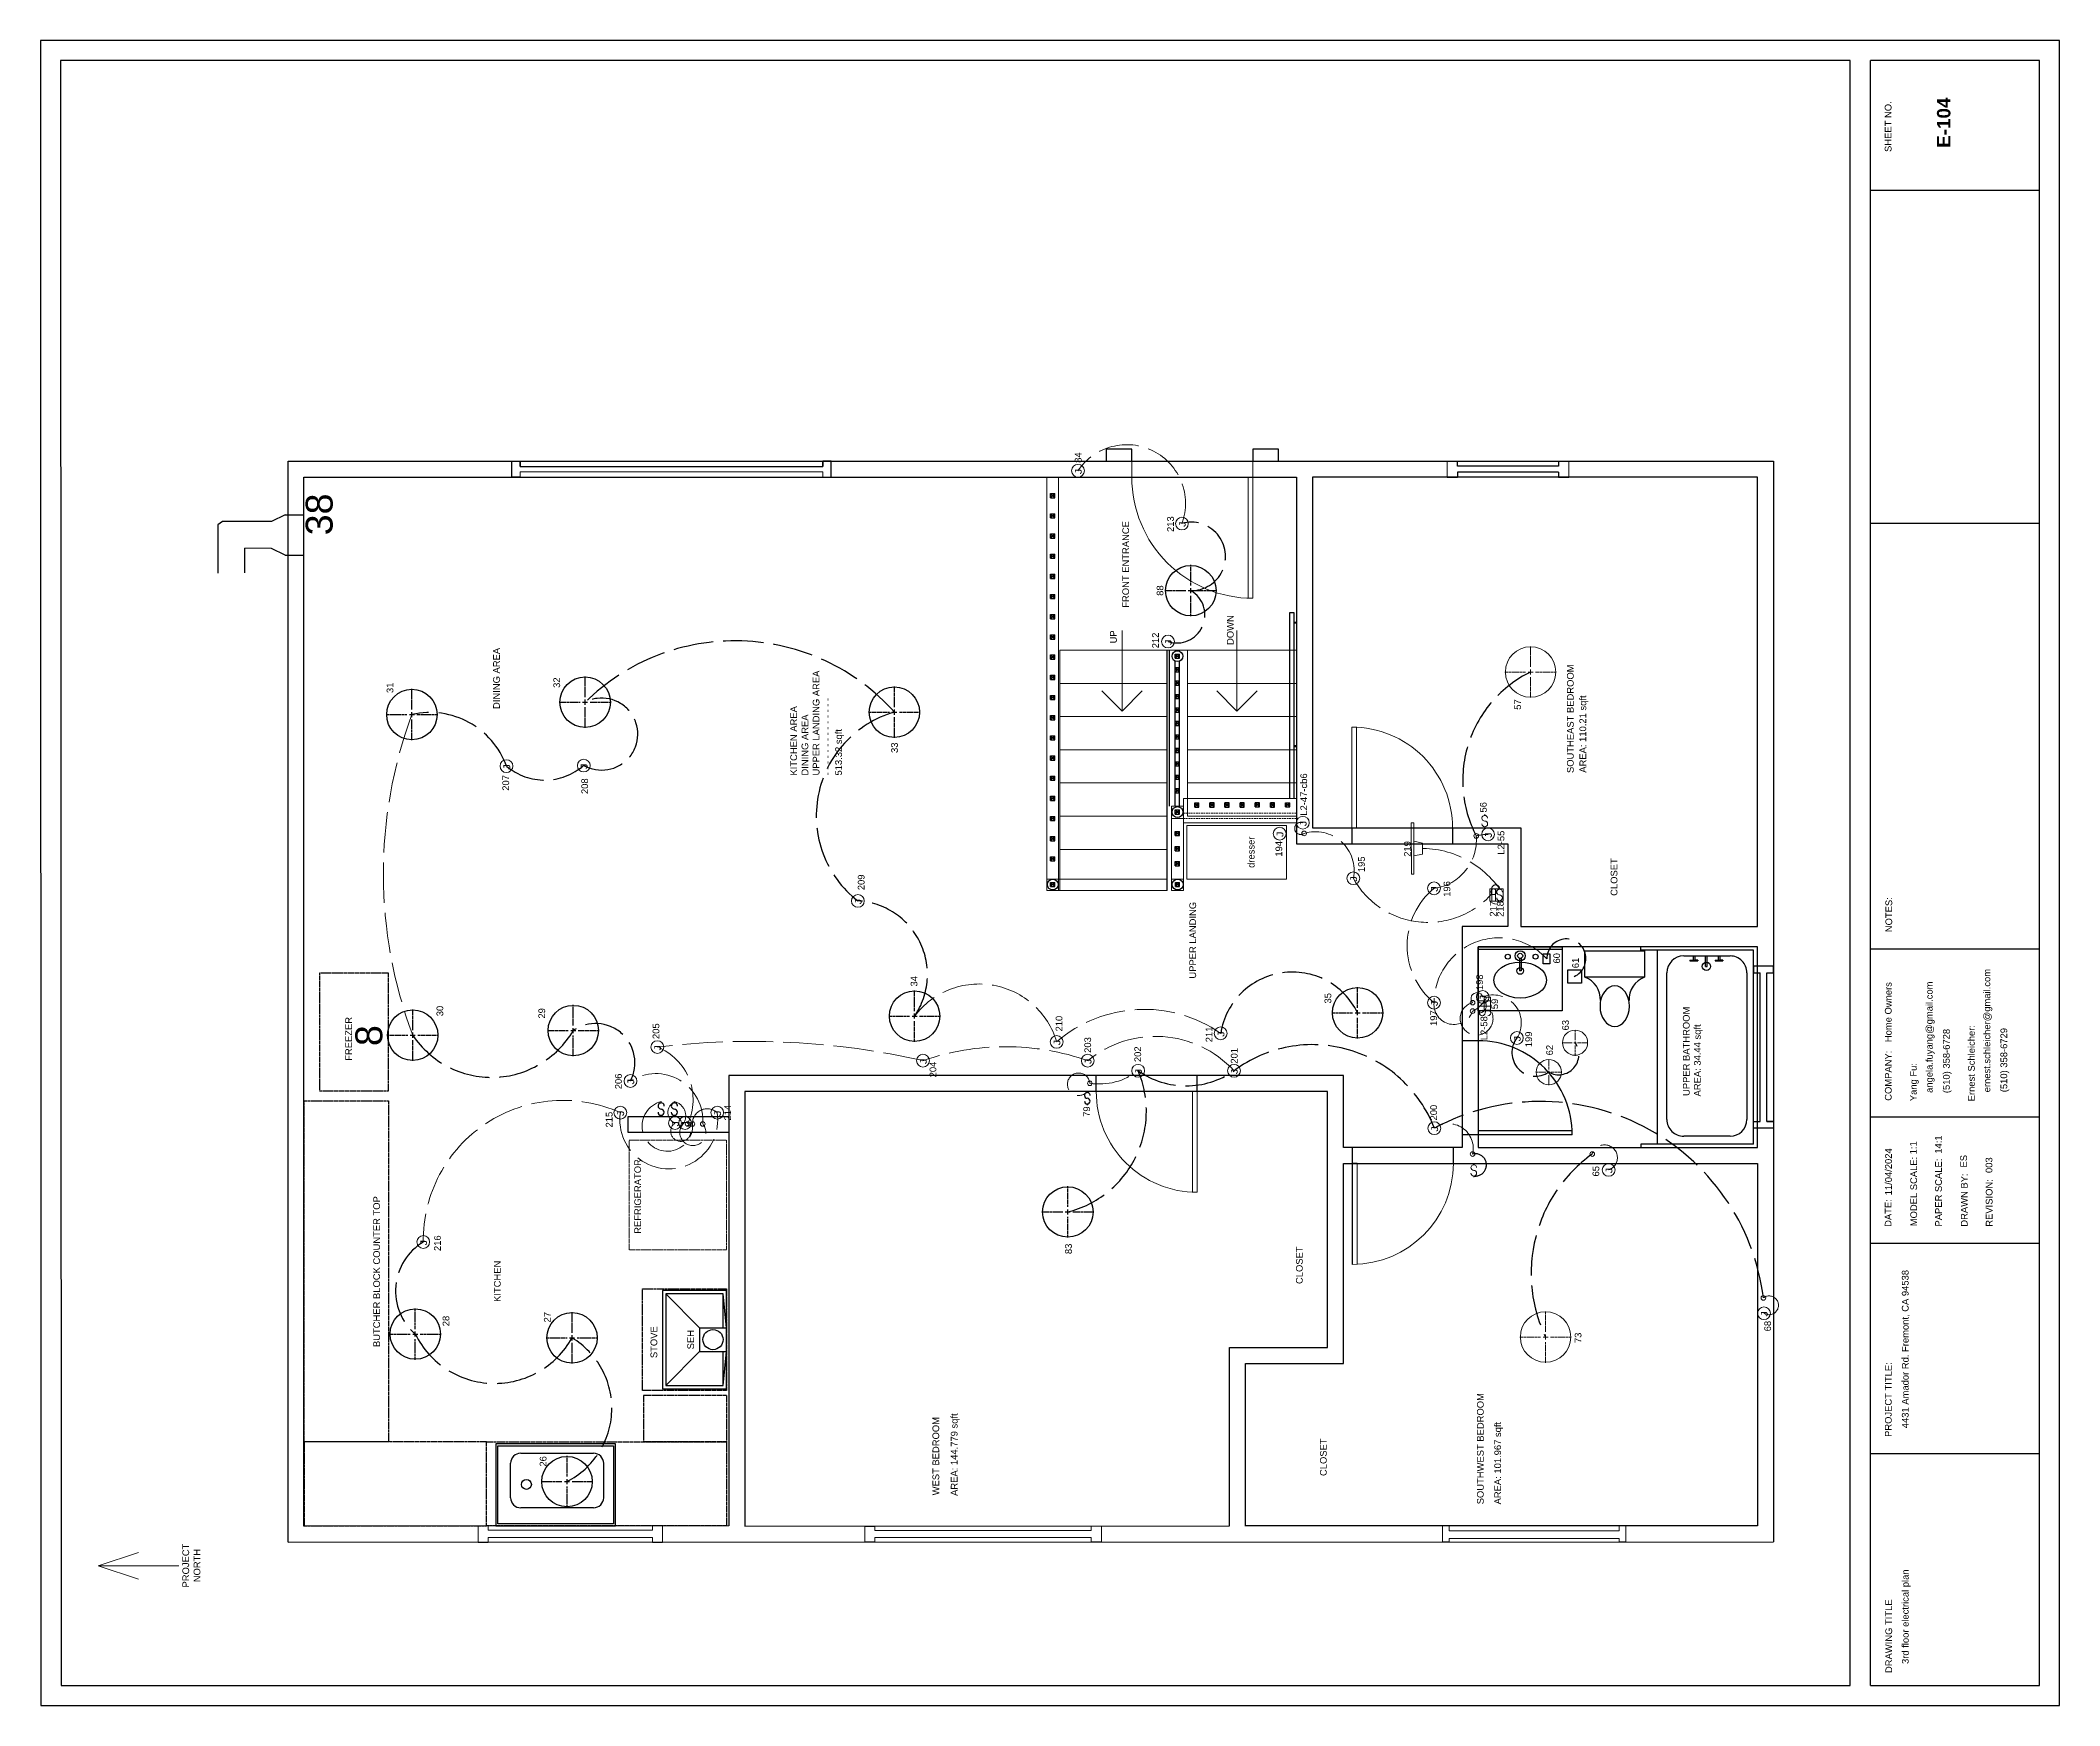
# Model space of a CAD drawing. Header units: inches. Extents: x -601 to 0, y 0 to 495.
import ezdxf

# ---------------------------------------------------------------- set-up
doc = ezdxf.new("R2010")
doc.units = ezdxf.units.IN
doc.header["$MEASUREMENT"] = 0
for name, pattern in [('ACAD_ISO02W100', [15, 12, -3]), ('CENTER2', [1.125, 0.75, -0.125, 0.125, -0.125]), ('DASHED', [0.75, 0.5, -0.25])]:
    doc.linetypes.add(name, pattern=pattern)
doc.layers.get('0').update_dxf_attribs({"color": 1, "lineweight": 9})
for name, color, linetype, lineweight in [('00-page-edge', 7, 'Continuous', 9), ('A201-Floorplan-2nd-floor', 7, 'Continuous', 9), ('A201-Text', 7, 'Continuous', 9), ('E301-Electrical-attic', 7, 'Continuous', 9)]:
    doc.layers.add(name, color=color, linetype=linetype, lineweight=lineweight)
doc.layers.add('Title Block', color=7, linetype='Continuous')
doc.layers.add('Title Block Text', color=7, linetype='Continuous')
doc.styles.add('Large', font='Arial Bold.ttf', dxfattribs={"height": 4})
doc.styles.add('Reg', font='Courier New.ttf', dxfattribs={"height": 1})
doc.styles.get("Standard").update_dxf_attribs({"font": 'Arial.ttf', "height": 2})

msp = doc.modelspace()

# ---------------------------------------------------------------- texts
at = {"layer": '00-page-edge', "lineweight": 5, "insert": (-555.61, 41.64), "char_height": 2, "width": 33.7721, "attachment_point": 5, "rotation": 90}
msp.add_mtext('PROJECT\\PNORTH', dxfattribs=at)
at = {"layer": 'A201-Floorplan-2nd-floor', "lineweight": 5}
for s, p in [('UP', (-280.4, 315.84)), ('DOWN', (-245.65, 315.38)), ('dresser', (-239.44, 249.09))]:
    msp.add_text(s, height=2, rotation=90, dxfattribs=at).set_placement(p)
at = {"layer": 'A201-Floorplan-2nd-floor', "lineweight": -3, "insert": (-521.62, 347.98), "char_height": 8, "attachment_point": 1, "rotation": 90}
msp.add_mtext('38', dxfattribs=at)
at = {"layer": 'A201-Text', "lineweight": 5}
for s, p in [('FRONT ENTRANCE', (-276.75, 326.44)), ('DINING AREA', (-463.88, 296.34)), ('SOUTHEAST BEDROOM', (-144.52, 277.29)), ('AREA: 110.21 sqft', (-140.8, 277.39)), ('CLOSET', (-131.51, 240.78)), ('UPPER LANDING', (-256.81, 216.17)), ('FREEZER', (-507.85, 191.73)), ('UPPER BATHROOM', (-110.04, 181.28)), ('AREA: 34.44 sqft', (-106.74, 181.13)), ('REFRIGERATOR', (-421.88, 140.29)), ('BUTCHER BLOCK COUNTER TOP', (-499.53, 106.61)), ('CLOSET', (-225.12, 125.36)), ('KITCHEN', (-463.64, 120.03)), ('STOVE', (-417.07, 103.33)), ('SEH', (-406.14, 105.93)), ('SOUTHWEST BEDROOM', (-171.28, 59.86)), ('WEST BEDROOM', (-333.22, 62.53)), ('AREA: 144.779 sqft', (-327.76, 62.36)), ('AREA: 101.967 sqft', (-166.12, 59.82)), ('CLOSET', (-217.98, 68.27))]:
    msp.add_text(s, height=2, rotation=90, dxfattribs=at).set_placement(p)
at = {"layer": 'A201-Text', "lineweight": 5, "insert": (-377.49, 276.55), "char_height": 2, "width": 69.688, "attachment_point": 1, "rotation": 90}
msp.add_mtext('KITCHEN AREA\\PDINING AREA\\PUPPER LANDING AREA\\P- - - - - - - - - - - - - -\\P513.32 sqft', dxfattribs=at)
at = {"layer": 'A201-Text', "lineweight": -3, "insert": (-506.85, 196.11), "char_height": 8, "attachment_point": 1, "rotation": 90}
msp.add_mtext('8', dxfattribs=at)
at = {"layer": 'E301-Electrical-attic', "lineweight": 5}
for s, p in [('84', (-290.89, 369.54)), ('213', (-263.42, 348.97)), ('88', (-266.54, 329.99)), ('212', (-267.89, 314.38)), ('31', (-495.57, 301.07)), ('32', (-445.96, 302.61)), ('57', (-160.2, 296.1)), ('33', (-345.5, 283.26)), ('207', (-461.12, 272.02)), ('L2-47-cb6', (-223.8, 264.61)), ('208', (-437.64, 271.04)), ('56', (-170.39, 265.55)), ('L2-55', (-165.13, 253.01)), ('194', (-231.2, 252.43)), ('195', (-206.62, 247.82)), ('219', (-192.97, 252.39)), ('209', (-355.42, 242.46)), ('196', (-181.21, 240.48, 14.5)), ('217', (-167.45, 234.59)), ('218', (-165.35, 234.55)), ('60', (-148.57, 220.65)), ('61', (-142.97, 219.25)), ('34', (-339.7, 213.82)), ('198', (-171.51, 212.75)), ('35', (-216.62, 208.76)), ('30', (-480.72, 204.98)), ('29', (-450.41, 204.28)), ('210', (-296.57, 200.45)), ('197', (-185.17, 202.08)), ('L2-58', (-170.21, 197.85)), ('59', (-167.01, 207.07)), ('205', (-416.46, 198.2)), ('203', (-288.04, 194.09)), ('211', (-251.95, 197.23, -13.66)), ('199', (-156.91, 195.77)), ('63', (-145.95, 200.76)), ('202', (-273.16, 191.34)), ('201', (-244.48, 190.88)), ('62', (-150.69, 193.35)), ('206', (-427.61, 183.27)), ('204', (-334.09, 186.81)), ('215', (-430.37, 171.91)), ('214', (-395.12, 173.97)), ('79', (-288.35, 175.06)), ('200', (-185.18, 173.99)), ('65', (-136.92, 157.33)), ('216', (-481.43, 135.16)), ('83', (-293.77, 134.25)), ('28', (-478.91, 112.8)), ('27', (-448.78, 113.93)), ('68', (-85.84, 111.29)), ('73', (-142.21, 107.8)), ('26', (-450.01, 71.06))]:
    msp.add_text(s, height=2, rotation=90, dxfattribs=at).set_placement(p)
at = {"layer": 'Title Block Text'}
for s, p in [('SHEET NO.', (-50, 461.97)), ('NOTES:', (-49.8, 229.97)), ('ernest.schleicher@gmail.com', (-20.62, 182.36)), ('Home Owners', (-49.97, 197.27)), ('angela.fuyang@gmail.com', (-37.78, 182.18)), ('(510) 358-6728', (-32.67, 182.11)), ('Ernest Schleicher:', (-25.23, 179.69)), ('(510) 358-6729', (-15.59, 182.38)), ('COMPANY:', (-49.96, 179.84)), ('Yang Fu:', (-42.5, 179.73)), ('14:1', (-35.05, 164.11)), ('11/04/2024', (-49.89, 151.73)), ('1:1', (-42.54, 163.92)), ('MODEL SCALE:', (-42.39, 142.53)), ('PAPER SCALE:', (-35.02, 142.46)), ('ES', (-27.54, 160)), ('003', (-20.01, 158.36)), ('DRAWN BY:', (-27.37, 142.41)), ('REVISION:', (-19.96, 142.4)), ('DATE:', (-50, 142.35)), ('4431 Amador Rd. Fremont, CA 94538', (-44.92, 82.48)), ('PROJECT TITLE:', (-49.95, 79.89)), ('3rd floor electrical plan', (-44.9, 12.38)), ('DRAWING TITLE', (-49.81, 9.69))]:
    msp.add_text(s, height=2, rotation=90, dxfattribs=at).set_placement(p)
at = {"layer": 'Title Block Text', "style": 'Large'}
msp.add_text('E-104', height=4, rotation=90, dxfattribs=at).set_placement((-32.47, 463.21))

# ---------------------------------------------------------------- blocks, each defined once
blk = doc.blocks.new('refrigerator')
at = {"layer": 'A201-Floorplan-2nd-floor', "linetype": 'CENTER2'}
blk.add_lwpolyline([(0, 0), (-32.625, 0), (-32.625, 28.925), (0, 28.925)], close=True, dxfattribs=at)
blk = doc.blocks.new('stove')
at = {"layer": 'A201-Floorplan-2nd-floor', "linetype": 'CENTER2', "lineweight": 30}
blk.add_lwpolyline([(-30.27, 25), (0, 25), (0, 0), (-30.27, 0)], close=True, dxfattribs=at)
blk = doc.blocks.new('L2-dining-room-window')
at = {"layer": 'A201-Floorplan-2nd-floor', "lineweight": 30}
for p, q in [((0, -2.5), (0, 0)), ((0, 0), (4.75, 0)), ((4.75, 0), (4.75, -2.5)), ((3.2, -2.5), (4.75, -2.5)), ((3.2, -2.5), (3.2, -92.5)), ((4.75, -2.5), (3.2, -2.5)), ((0, -92.5), (0, -95)), ((0, -95), (4.75, -95)), ((3.2, -92.5), (4.75, -92.5)), ((4.75, -92.5), (3.2, -92.5)), ((4.75, -95), (4.75, -92.5))]:
    blk.add_line(p, q, dxfattribs=at)
at = {"layer": 'A201-Floorplan-2nd-floor'}
blk.add_lwpolyline([(0, -92.5), (1.55, -92.5), (1.55, -2.5), (0, -2.5)], dxfattribs=at)
blk = doc.blocks.new('L2-SE-bedroom-window')
at = {"lineweight": 30}
blk.add_line((0, -33.125), (0, -36.125), dxfattribs=at)
at = {"layer": 'A201-Floorplan-2nd-floor'}
for p, q in [((4.75, 0), (0, 0)), ((0, -36.125), (4.75, -36.125))]:
    blk.add_line(p, q, dxfattribs=at)
at = {"layer": 'A201-Floorplan-2nd-floor', "lineweight": 30}
for p, q in [((0, 0), (0, -3)), ((4.75, 0), (4.75, -3)), ((1.5, -3), (0, -3)), ((1.5, -33.125), (1.5, -3)), ((3.25, -3), (4.75, -3)), ((3.25, -33.125), (3.25, -3)), ((1.5, -33.125), (0, -33.125)), ((4.75, -33.125), (3.25, -33.125)), ((4.75, -33.125), (4.75, -36.125))]:
    blk.add_line(p, q, dxfattribs=at)
blk = doc.blocks.new('L2-bathroom-door')
at = {"lineweight": 30}
for p, q in [((0, -28), (0, 0)), ((1.25, 0), (0, 0)), ((0, 0), (0, 0)), ((1.25, -27.97), (1.25, 0))]:
    blk.add_line(p, q, dxfattribs=at)
blk.add_arc((0, 0), 28, 270, 0, dxfattribs=at)
blk = doc.blocks.new('L2-SE-bedroom')
at = {"layer": 'A201-Floorplan-2nd-floor'}
for p, q in [((30, 0), (0, 0)), ((0, 0), (0, -1.38)), ((0, -1.38), (29.97, -1.38))]:
    blk.add_line(p, q, dxfattribs=at)
blk.add_arc((0, 0), 30, 270, 0, dxfattribs=at)
blk = doc.blocks.new('L2-W-bedroom-door')
at = {"layer": 'A201-Floorplan-2nd-floor'}
for p, q in [((-186.19, -524.69), (-156.19, -524.69)), ((-156.19, -523.31), (-186.15, -523.31)), ((-156.19, -524.69), (-156.19, -523.31))]:
    blk.add_line(p, q, dxfattribs=at)
blk.add_arc((-156.19, -524.69), 30, 90, 180, dxfattribs=at)
blk = doc.blocks.new('L2-SW-bedroom-door')
at = {"layer": 'A201-Floorplan-2nd-floor', "lineweight": 30}
for p in [(-313.87, -549.41), (-283.87, -550.78)]:
    blk.add_line(p, (-283.87, -549.41), dxfattribs=at)
at = {"layer": 'A201-Floorplan-2nd-floor'}
blk.add_line((-313.87, -550.78), (-283.87, -550.78), dxfattribs=at)
blk.add_arc((-283.87, -549.41), 30, 180, 270, dxfattribs=at)
blk = doc.blocks.new('L2-SW-bedroom-window')
at = {"layer": 'A201-Floorplan-2nd-floor'}
for p, q in [((0, 54.5), (-4.75, 54.5)), ((0, 52.5), (0, 54.5)), ((-4.75, 52.5), (-3.72, 52.5)), ((-3.72, 2), (-3.72, 52.5)), ((-1.47, 2), (-1.47, 52.5)), ((-1.47, 52.5), (0, 52.5)), ((-3.72, 2), (-4.75, 2)), ((0, 0), (-4.75, 0)), ((0, 2), (-1.47, 2)), ((0, 0), (0, 2))]:
    blk.add_line(p, q, dxfattribs=at)
at = {"layer": 'A201-Floorplan-2nd-floor', "lineweight": 30}
for p, q in [((-4.75, 54.5), (-4.75, 52.5)), ((-4.75, 2), (-4.75, 0))]:
    blk.add_line(p, q, dxfattribs=at)
blk = doc.blocks.new('L2-bathroom-bath-tub')
at = {"lineweight": 30}
for p, q in [((-1, 0), (0, 0)), ((-58.68, 0), (-59.68, 0)), ((-58.68, -33.5), (-58.68, 0)), ((-58.68, -5), (-1, -5)), ((-1, -33.5), (-1, 0)), ((-51.34, -7.77), (-7.72, -7.77)), ((-56.34, -26.56), (-56.34, -12.77)), ((-2.72, -12.77), (-2.72, -26.56)), ((-58.68, -33.5), (-1, -33.5)), ((-7.72, -31.56), (-51.34, -31.56))]:
    blk.add_line(p, q, dxfattribs=at)
for centre, start, end in [((-51.34, -12.77), 90, 180), ((-7.72, -12.77), 0, 90), ((-51.34, -26.56), 180, 270), ((-7.72, -26.56), 270, 0)]:
    blk.add_arc(centre, 5, start, end, dxfattribs=at)
blk = doc.blocks.new('L2-bathroom-window')
at = {"lineweight": 30}
for p, q in [((0, 0), (0, 6)), ((0, 6), (2, 6)), ((2, 0), (0, 0)), ((2, 6), (2, 4)), ((2, 6), (2, 4)), ((2, 4), (46.18, 4)), ((2, 2), (2, 0)), ((2, 0), (2, 2)), ((2, 2), (46.18, 2)), ((48.18, 6), (46.18, 6)), ((46.18, 6), (46.18, 4)), ((46.18, 2), (46.18, 0)), ((46.18, 0), (48.18, 0)), ((48.18, 0), (48.18, 6))]:
    blk.add_line(p, q, dxfattribs=at)
blk = doc.blocks.new('brick-facade-right-of-front-door')
at = {"lineweight": 30}
for p, q in [((3.625, 7.625), (0, 7.625)), ((0, 7.625), (0, 0)), ((3.625, 0), (3.625, 7.625)), ((0, 0), (3.625, 0))]:
    blk.add_line(p, q, dxfattribs=at)
blk = doc.blocks.new('brick-facade-left-of-front-door')
at = {"lineweight": 30}
for p, q in [((3.625, 0), (0, 0)), ((0, 0), (0, -7.625)), ((3.625, -7.625), (3.625, 0)), ((0, -7.625), (3.625, -7.625))]:
    blk.add_line(p, q, dxfattribs=at)
blk = doc.blocks.new('L2-bathroom-sink')
at = {"lineweight": 30}
for p, q in [((-19, -25), (-19, 0)), ((-19, 0), (0, 0)), ((-0.75, 0), (-0.75, -25)), ((0, 0), (0, -25)), ((-3.39, -12.25), (-7.17, -12.25)), ((-7.17, -12.75), (-7.17, -12.25)), ((-3.39, -12.75), (-7.17, -12.75)), ((0, -25), (-19, -25))]:
    blk.add_line(p, q, dxfattribs=at)
for centre, radius in [((-7.19, -12.5), 1), ((-2.69, -12.5), 1.5), ((-2.94, -8.81), 0.75), ((-2.69, -12.5), 0.75), ((-2.94, -17.09), 0.75)]:
    blk.add_circle(centre, radius, dxfattribs=at)
blk.add_ellipse((-9.9, -12.5), major_axis=(0, 7.83), ratio=0.682565, dxfattribs=at)
blk = doc.blocks.new('L2-toilet')
at = {"layer": 'A201-Floorplan-2nd-floor', "lineweight": 30}
for p, q in [((-7.75, 0), (-7.75, 17.75)), ((-7.75, 17.75), (0, 17.75)), ((0, 17.75), (0, 0)), ((0, 0), (-7.75, 0))]:
    blk.add_line(p, q, dxfattribs=at)
for centre, start, end in [((-14.44, 20.27), 267.5527, 339.39434), ((-14.44, -2.52), 20.60566, 92.4473)]:
    blk.add_arc(centre, 7.15, start, end, dxfattribs=at)
blk.add_ellipse((-16.43, 8.88), major_axis=(-6.05, 0), ratio=0.722961, start_param=4.712389, end_param=10.995574, dxfattribs=at)
blk = doc.blocks.new('L2-tub-hot-faucet')
at = {"layer": 'A201-Floorplan-2nd-floor', "lineweight": 30}
for p, q in [((-1.26, 1.41), (-1.51, 1.41)), ((-1.51, 1.41), (-1.51, -0.91)), ((-1.26, 1.41), (-1.26, -0.91)), ((0, 0.5), (-1.26, 0.5)), ((0, 0), (-1.26, 0)), ((-1.26, -0.91), (-1.26, 0)), ((-1.26, -0.91), (-1.51, -0.91))]:
    blk.add_line(p, q, dxfattribs=at)
blk = doc.blocks.new('L2-tub-faucets-and-drain')
at = {"layer": 'A201-Floorplan-2nd-floor', "lineweight": 30}
for p, q in [((0, 0.25), (3.11, 0.25)), ((0, 0.25), (0, -0.25)), ((0, -0.25), (3.11, -0.25))]:
    blk.add_line(p, q, dxfattribs=at)
blk.add_circle((0, 0), 1.25, dxfattribs=at)
at = {"lineweight": 30}
for p in [(3.11, 3.5), (3.11, -4)]:
    blk.add_blockref('L2-tub-hot-faucet', p, dxfattribs=at)
blk = doc.blocks.new('L2-furnace-register-38-and-duct')
at = {"layer": 'A201-Floorplan-2nd-floor', "lineweight": 30}
for p, q in [((9, 25.55), (-5.42, 25.55)), ((9.97, 24.2), (9, 25.55)), ((9.97, 9.59), (9.97, 24.2)), ((-5.27, 17.56), (2.09, 17.56)), ((1.97, 9.59), (2.09, 17.56)), ((0, 5.61), (1.97, 9.59)), ((11.95, 5.61), (9.97, 9.59)), ((0, 5.61), (0, 0)), ((11.95, 5.61), (11.95, 0))]:
    blk.add_line(p, q, dxfattribs=at)
blk = doc.blocks.new('L2-north-kitchen-butcher-block')
at = {"layer": 'A201-Floorplan-2nd-floor', "linetype": 'CENTER2', "lineweight": 30}
blk.add_lwpolyline([(0, -25), (-101.32, -25), (-101.32, 0), (0, 0)], close=True, dxfattribs=at)
blk = doc.blocks.new('L2-kitchen-NW-butcher-block')
at = {"layer": 'A201-Floorplan-2nd-floor', "linetype": 'CENTER2', "lineweight": 30}
blk.add_lwpolyline([(25, -54.19), (25, 0), (0, 0), (0, -54.19)], close=True, dxfattribs=at)
blk = doc.blocks.new('L2-kitchen-butcher-block-sink')
at = {"layer": 'A201-Floorplan-2nd-floor', "linetype": 'CENTER2', "lineweight": 30}
blk.add_lwpolyline([(0, 71.3625), (25, 71.3625), (25, 0), (0, 0)], close=True, dxfattribs=at)
blk = doc.blocks.new('L2-butcher-block-west-stove')
at = {"layer": 'A201-Floorplan-2nd-floor', "linetype": 'CENTER2', "lineweight": 30}
for p, q in [((13.69, 24.62), (0, 24.62)), ((0, 0), (0, 24.62)), ((13.69, 0), (13.69, 24.62)), ((13.69, 0), (0, 0))]:
    blk.add_line(p, q, dxfattribs=at)
blk = doc.blocks.new('smart-hood')
at = {"lineweight": 30}
for p, q in [((11.15625, 8), (11.15625, 0)), ((18.15625, 8), (11.15625, 8)), ((18.15625, 8), (18.15625, 0))]:
    blk.add_line(p, q, dxfattribs=at)
blk.add_lwpolyline([(0, 0), (29.3125, 0), (29.3125, 19), (0, 19)], close=True, dxfattribs=at)
blk.add_lwpolyline([(18.15625, 1), (28.3125, 1), (28.3125, 18), (1, 18), (1, 1), (11.15625, 1)], dxfattribs=at)
blk.add_circle((14.65625, 4), 3, dxfattribs=at)
blk = doc.blocks.new('L2-stove-exhaust-hood')
at = {"layer": 'A201-Floorplan-2nd-floor', "lineweight": 30}
for p, q in [((0, 8), (-10.15625, 18)), ((17.15625, 18), (7, 8)), ((-10.15625, 1), (0, 0)), ((7, 0), (17.15625, 1))]:
    blk.add_line(p, q, dxfattribs=at)
blk.add_blockref('smart-hood', (-11.15625, 0), dxfattribs=at)
blk = doc.blocks.new('L2-cabinet-holding-kitchen-sink')
at = {"layer": 'A201-Floorplan-2nd-floor', "lineweight": -3}
for points in [[(0, 0), (0, 35.56), (-24.42, 35.56), (-24.4, 0)], [(-23.77, 0.62), (-23.8, 34.94), (-0.63, 34.94), (-0.63, 0.62)]]:
    blk.add_lwpolyline(points, close=True, dxfattribs=at)
blk = doc.blocks.new('L2-kitchen-sink-and-drain')
at = {"layer": 'A201-Floorplan-2nd-floor', "lineweight": -3}
for p, q in [((-6.9375, -19.96875), (-6.9375, 1.71875)), ((-3.9375, 4.71875), (6.28125, 4.71875)), ((9.28125, 1.71875), (9.28125, -19.96875)), ((-3.9375, -22.96875), (6.28125, -22.96875))]:
    blk.add_line(p, q, dxfattribs=at)
blk.add_circle((0, 0), 1.45459, dxfattribs=at)
for centre, start, end in [((-3.9375, 1.71875), 90, 180), ((6.28125, 1.71875), 0, 90), ((-3.9375, -19.96875), 180, 270), ((6.28125, -19.96875), 270, 0)]:
    blk.add_arc(centre, 3, start, end, dxfattribs=at)
blk = doc.blocks.new('L2-front-door')
at = {"layer": 'A201-Floorplan-2nd-floor'}
for p, q in [((-36, 0), (0, 0)), ((-35.97, 1.38), (0, 1.38))]:
    blk.add_line(p, q, dxfattribs=at)
at = {"layer": 'A201-Floorplan-2nd-floor', "lineweight": 30}
blk.add_line((0, 1.38), (0, 0), dxfattribs=at)
at = {"layer": 'A201-Floorplan-2nd-floor'}
blk.add_arc((0, 0), 36, 90, 180, dxfattribs=at)
blk = doc.blocks.new('L2-banister-rail')
at = {"layer": 'A201-Floorplan-2nd-floor', "lineweight": -3}
for p, q in [((292.34, -354.55), (291.09, -355.8)), ((292.34, -355.8), (291.09, -354.55)), ((291.09, -354.55), (291.09, -355.8)), ((291.09, -354.55), (292.34, -354.55)), ((291.09, -355.8), (292.34, -355.8)), ((292.34, -354.55), (292.34, -355.8))]:
    blk.add_line(p, q, dxfattribs=at)
at = {"layer": 'A201-Floorplan-2nd-floor', "lineweight": 5}
blk.add_line((291.71, -355.8), (291.71, -354.55), dxfattribs=at)
blk = doc.blocks.new('L2-dresser-in-front-of-banister')
at = {"layer": 'A201-Floorplan-2nd-floor', "lineweight": 5}
for p, q in [((232.25, -357.98), (232.25, -387.6)), ((248.25, -357.98), (232.25, -357.98)), ((248.25, -387.6), (248.25, -357.98)), ((232.25, -387.6), (248.25, -387.6))]:
    blk.add_line(p, q, dxfattribs=at)
blk = doc.blocks.new('L2-SW-bannister-ball')
at = {"layer": 'A201-Floorplan-2nd-floor', "lineweight": -3}
blk.add_circle((231.61, -355.22), 1.62, dxfattribs=at)
at = {"color": 1, "lineweight": 5}
blk.add_blockref('L2-banister-rail', (-60.1, -0.01), dxfattribs=at)
blk = doc.blocks.new('L2-SE-bannister-ball')
at = {"layer": 'A201-Floorplan-2nd-floor', "lineweight": -3}
blk.add_circle((252.25, -355.22), 1.62, dxfattribs=at)
at = {"color": 1, "lineweight": 5}
blk.add_blockref('L2-banister-rail', (-39.46, 0), dxfattribs=at)
blk = doc.blocks.new('L1-pt-5-bannister-ball')
at = {"layer": 'A201-Floorplan-2nd-floor', "lineweight": -3}
blk.add_circle((298.59, -355.2), 1.61, dxfattribs=at)
at = {"color": 1, "lineweight": 5}
blk.add_blockref('L2-banister-rail', (6.88, -0.02), dxfattribs=at)
blk = doc.blocks.new('L2-south-stairway-5-steps')
at = {"layer": 'A201-Floorplan-2nd-floor', "lineweight": 5}
for p, q in [((-49.375, 0), (0, 0)), ((-49.375, 0), (-49.375, -32.40625)), ((-39.5, 0), (-39.5, -32.40625)), ((-29.625, 0), (-29.625, -32.40625)), ((-19.75, 0), (-19.75, -32.40625)), ((-9.875, 0), (-9.875, -32.40625)), ((0, 0), (0, -32.40625))]:
    blk.add_line(p, q, dxfattribs=at)
blk = doc.blocks.new('L2-south-stairway-handrail-to-L1')
at = {"layer": 'A201-Floorplan-2nd-floor', "lineweight": -3}
for p, q in [((-44.12, 1.25), (11.23, 1.25)), ((11.23, 0), (-44.12, 0)), ((-28.71, -0.75), (-28.71, 0)), ((-28.46, -0.75), (-28.46, 0)), ((8.09, 0), (8.09, -0.75)), ((8.34, 0), (8.34, -0.75)), ((11.23, 1.25), (11.23, 0))]:
    blk.add_line(p, q, dxfattribs=at)
blk = doc.blocks.new('L1-arrow')
at = {"lineweight": 5}
for p, q in [((188.32, -365.98), (182.32, -359.98)), ((182.32, -365.98), (164.32, -365.98)), ((182.32, -365.98), (188.32, -365.98)), ((188.32, -365.98), (182.32, -371.98))]:
    blk.add_line(p, q, dxfattribs=at)
blk = doc.blocks.new('L3-attic-j-box-211')
at = {"layer": 'E301-Electrical-attic'}
blk.add_circle((0, 0), 1.9, dxfattribs=at)
at = {"layer": 'E301-Electrical-attic', "lineweight": 5, "style": 'Reg'}
blk.add_text('J', height=2, dxfattribs=at).set_placement((-1.25, -1.11))
blk = doc.blocks.new('L3-attic-j-box-212')
at = {"layer": 'E301-Electrical-attic'}
blk.add_circle((0, 0), 1.9, dxfattribs=at)
at = {"layer": 'E301-Electrical-attic', "lineweight": 5, "style": 'Reg'}
blk.add_text('J', height=2, dxfattribs=at).set_placement((-1.25, -1.11))
blk = doc.blocks.new('L3-attic-j-box-215')
at = {"layer": 'E301-Electrical-attic'}
blk.add_circle((0, 0), 1.9, dxfattribs=at)
at = {"layer": 'E301-Electrical-attic', "lineweight": 5, "style": 'Reg'}
blk.add_text('J', height=2, dxfattribs=at).set_placement((-1.25, -1.11))
blk = doc.blocks.new('L3-attic-j-box-194')
at = {"layer": 'E301-Electrical-attic'}
blk.add_circle((0, 0), 1.9, dxfattribs=at)
at = {"layer": 'E301-Electrical-attic', "lineweight": 5, "style": 'Reg'}
blk.add_text('J', height=2, dxfattribs=at).set_placement((-1.25, -1.11))
blk = doc.blocks.new('L3-attic-j-box-196')
at = {"layer": 'E301-Electrical-attic'}
blk.add_circle((0, 0), 1.9, dxfattribs=at)
at = {"layer": 'E301-Electrical-attic', "lineweight": 5, "style": 'Reg'}
blk.add_text('J', height=2, dxfattribs=at).set_placement((-1.25, -1.11))
blk = doc.blocks.new('L3-attic-j-box-197')
at = {"layer": 'E301-Electrical-attic'}
blk.add_circle((0, 0), 1.9, dxfattribs=at)
at = {"layer": 'E301-Electrical-attic', "lineweight": 5, "style": 'Reg'}
blk.add_text('J', height=2, dxfattribs=at).set_placement((-1.25, -1.11))
blk = doc.blocks.new('L3-j-box-198')
at = {"layer": 'E301-Electrical-attic'}
blk.add_circle((0, 0), 1.9, dxfattribs=at)
at = {"layer": 'E301-Electrical-attic', "lineweight": 5, "style": 'Reg'}
blk.add_text('J', height=2, dxfattribs=at).set_placement((-1.25, -1.11))
blk = doc.blocks.new('L2-j-box-47-cb6')
at = {"layer": 'E301-Electrical-attic'}
blk.add_circle((0, 0), 1.9, dxfattribs=at)
at = {"layer": 'E301-Electrical-attic', "lineweight": 5, "style": 'Reg'}
blk.add_text('J', height=2, dxfattribs=at).set_placement((-1.25, -1.11))
blk = doc.blocks.new('L2-j-box-55')
at = {"layer": 'E301-Electrical-attic'}
blk.add_circle((0, 0), 1.9, dxfattribs=at)
at = {"layer": 'E301-Electrical-attic', "lineweight": 5, "style": 'Reg'}
blk.add_text('J', height=2, dxfattribs=at).set_placement((-1.25, -1.11))
blk = doc.blocks.new('L2-58')
at = {"layer": 'E301-Electrical-attic'}
for p, q in [((0, 3.74, -47.38), (0, 4.11, -47.38)), ((0, 0.37, -47.38), (0, 0, -47.38))]:
    blk.add_line(p, q, dxfattribs=at)
for centre, start, end in [((0, 2.9, -47.38), 0, 180), ((0, 2.89, -47.38), 180, 270), ((0, 1.21, -47.38), 180, 90)]:
    blk.add_arc(centre, 0.84, start, end, dxfattribs=at)
blk = doc.blocks.new('L2-84')
at = {"layer": 'E301-Electrical-attic'}
blk.add_circle((0, 0), 1.9, dxfattribs=at)
at = {"layer": 'E301-Electrical-attic', "lineweight": 5, "style": 'Reg'}
blk.add_text('J', height=2, dxfattribs=at).set_placement((-1.25, -1.11))
blk = doc.blocks.new('*U372')
at = {"layer": 'E301-Electrical-attic', "color": 0, "linetype": 'CENTER2', "lineweight": -3, "transparency": 16777216}
for p, q in [((0, 1.5), (0, 7.62)), ((-7.62, 0), (-1.5, 0)), ((1.5, 0), (7.62, 0)), ((0, -7.62), (0, -1.5))]:
    blk.add_line(p, q, dxfattribs=at)
at = {"layer": 'E301-Electrical-attic', "color": 0, "linetype": 'Continuous', "lineweight": -3, "transparency": 16777216}
for p, q in [((-0.75, 0), (0.75, 0)), ((0, -0.75), (0, 0.75))]:
    blk.add_line(p, q, dxfattribs=at)
blk = doc.blocks.new('L2-led-26')
at = {"layer": 'E301-Electrical-attic', "lineweight": -3}
blk.add_circle((0, 0), 7.5, dxfattribs=at)
at = {"layer": 'E301-Electrical-attic', "linetype": 'CENTER2', "lineweight": -3, "rotation": 270}
blk.add_blockref('*U372', (0, 0), dxfattribs=at)
blk = doc.blocks.new('*U373')
at = {"layer": 'E301-Electrical-attic', "color": 0, "linetype": 'CENTER2', "lineweight": -3, "transparency": 16777216}
for p, q in [((0, 1.5), (0, 7.62)), ((-7.62, 0), (-1.5, 0)), ((1.5, 0), (7.62, 0)), ((0, -7.62), (0, -1.5))]:
    blk.add_line(p, q, dxfattribs=at)
at = {"layer": 'E301-Electrical-attic', "color": 0, "linetype": 'Continuous', "lineweight": -3, "transparency": 16777216}
for p, q in [((-0.75, 0), (0.75, 0)), ((0, -0.75), (0, 0.75))]:
    blk.add_line(p, q, dxfattribs=at)
blk = doc.blocks.new('L2-led-27')
at = {"layer": 'E301-Electrical-attic', "lineweight": -3}
blk.add_circle((0, 0), 7.5, dxfattribs=at)
at = {"layer": 'E301-Electrical-attic', "linetype": 'CENTER2', "lineweight": -3, "rotation": 270}
blk.add_blockref('*U373', (0, 0), dxfattribs=at)
blk = doc.blocks.new('*U375')
at = {"layer": 'E301-Electrical-attic', "color": 0, "linetype": 'CENTER2', "lineweight": -3, "transparency": 16777216}
for p, q in [((0, 1.5), (0, 7.62)), ((-7.62, 0), (-1.5, 0)), ((1.5, 0), (7.62, 0)), ((0, -7.62), (0, -1.5))]:
    blk.add_line(p, q, dxfattribs=at)
at = {"layer": 'E301-Electrical-attic', "color": 0, "linetype": 'Continuous', "lineweight": -3, "transparency": 16777216}
for p, q in [((-0.75, 0), (0.75, 0)), ((0, -0.75), (0, 0.75))]:
    blk.add_line(p, q, dxfattribs=at)
blk = doc.blocks.new('L2-led-28')
at = {"layer": 'E301-Electrical-attic', "lineweight": -3}
blk.add_circle((0, 0), 7.5, dxfattribs=at)
at = {"layer": 'E301-Electrical-attic', "linetype": 'CENTER2', "lineweight": -3, "rotation": 270}
blk.add_blockref('*U375', (0, 0), dxfattribs=at)
blk = doc.blocks.new('L2-44')
at = {"layer": 'E301-Electrical-attic'}
blk.add_circle((0, 0), 1.9, dxfattribs=at)
at = {"layer": 'E301-Electrical-attic', "lineweight": 5, "style": 'Reg'}
blk.add_text('J', height=2, dxfattribs=at).set_placement((-1.25, -1.11))
blk = doc.blocks.new('L2-46')
at = {"layer": 'E301-Electrical-attic', "lineweight": -3}
for p, q in [((0.41, 0), (0, 0)), ((4.08, 0), (4.49, 0))]:
    blk.add_line(p, q, dxfattribs=at)
for centre, start, end in [((1.32, 0), 90, 270), ((3.17, 0), 270, 180), ((1.34, 0), 270, 0)]:
    blk.add_arc(centre, 0.916, start, end, dxfattribs=at)
blk = doc.blocks.new('L2-43')
at = {"layer": 'E301-Electrical-attic'}
blk.add_circle((0, 0), 1.9, dxfattribs=at)
at = {"layer": 'E301-Electrical-attic', "lineweight": 5, "style": 'Reg'}
blk.add_text('J', height=2, dxfattribs=at).set_placement((-1.25, -1.11))
blk = doc.blocks.new('L2-45')
at = {"layer": 'E301-Electrical-attic', "lineweight": -3}
for p, q in [((0.41, 0), (0, 0)), ((4.08, 0), (4.49, 0))]:
    blk.add_line(p, q, dxfattribs=at)
for centre, start, end in [((1.32, 0), 90, 270), ((3.17, 0), 270, 180), ((1.34, 0), 270, 0)]:
    blk.add_arc(centre, 0.916, start, end, dxfattribs=at)
blk = doc.blocks.new('*U382')
at = {"layer": 'E301-Electrical-attic', "color": 0, "linetype": 'CENTER2', "lineweight": -3, "transparency": 16777216}
for p, q in [((0, 1.5), (0, 7.62)), ((-7.62, 0), (-1.5, 0)), ((1.5, 0), (7.62, 0)), ((0, -7.62), (0, -1.5))]:
    blk.add_line(p, q, dxfattribs=at)
at = {"layer": 'E301-Electrical-attic', "color": 0, "linetype": 'Continuous', "lineweight": -3, "transparency": 16777216}
for p, q in [((-0.75, 0), (0.75, 0)), ((0, -0.75), (0, 0.75))]:
    blk.add_line(p, q, dxfattribs=at)
blk = doc.blocks.new('L2-29')
at = {"layer": 'E301-Electrical-attic', "lineweight": -3}
blk.add_circle((0, 0), 7.5, dxfattribs=at)
at = {"layer": 'E301-Electrical-attic', "linetype": 'CENTER2', "lineweight": -3, "rotation": 270}
blk.add_blockref('*U382', (0, 0), dxfattribs=at)
blk = doc.blocks.new('*U384')
at = {"layer": 'E301-Electrical-attic', "color": 0, "linetype": 'CENTER2', "lineweight": -3, "transparency": 16777216}
for p, q in [((0, 1.5), (0, 7.62)), ((-7.62, 0), (-1.5, 0)), ((1.5, 0), (7.62, 0)), ((0, -7.62), (0, -1.5))]:
    blk.add_line(p, q, dxfattribs=at)
at = {"layer": 'E301-Electrical-attic', "color": 0, "linetype": 'Continuous', "lineweight": -3, "transparency": 16777216}
for p, q in [((-0.75, 0), (0.75, 0)), ((0, -0.75), (0, 0.75))]:
    blk.add_line(p, q, dxfattribs=at)
blk = doc.blocks.new('L2-30')
at = {"layer": 'E301-Electrical-attic', "lineweight": -3}
blk.add_circle((0, 0), 7.5, dxfattribs=at)
at = {"layer": 'E301-Electrical-attic', "linetype": 'CENTER2', "lineweight": -3, "rotation": 270}
blk.add_blockref('*U384', (0, 0), dxfattribs=at)
blk = doc.blocks.new('*U386')
at = {"layer": 'E301-Electrical-attic', "color": 0, "linetype": 'CENTER2', "lineweight": -3, "transparency": 16777216}
for p, q in [((0, 1.5), (0, 7.62)), ((-7.62, 0), (-1.5, 0)), ((1.5, 0), (7.62, 0)), ((0, -7.62), (0, -1.5))]:
    blk.add_line(p, q, dxfattribs=at)
at = {"layer": 'E301-Electrical-attic', "color": 0, "linetype": 'Continuous', "lineweight": -3, "transparency": 16777216}
for p, q in [((-0.75, 0), (0.75, 0)), ((0, -0.75), (0, 0.75))]:
    blk.add_line(p, q, dxfattribs=at)
blk = doc.blocks.new('L2-31')
at = {"layer": 'E301-Electrical-attic', "lineweight": -3}
blk.add_circle((0, 0), 7.5, dxfattribs=at)
at = {"layer": 'E301-Electrical-attic', "linetype": 'CENTER2', "lineweight": -3, "rotation": 270}
blk.add_blockref('*U386', (0, 0), dxfattribs=at)
blk = doc.blocks.new('*U388')
at = {"layer": 'E301-Electrical-attic', "color": 0, "linetype": 'CENTER2', "lineweight": -3, "transparency": 16777216}
for p, q in [((0, 1.5), (0, 7.62)), ((-7.62, 0), (-1.5, 0)), ((1.5, 0), (7.62, 0)), ((0, -7.62), (0, -1.5))]:
    blk.add_line(p, q, dxfattribs=at)
at = {"layer": 'E301-Electrical-attic', "color": 0, "linetype": 'Continuous', "lineweight": -3, "transparency": 16777216}
for p, q in [((-0.75, 0), (0.75, 0)), ((0, -0.75), (0, 0.75))]:
    blk.add_line(p, q, dxfattribs=at)
blk = doc.blocks.new('L2-32')
at = {"layer": 'E301-Electrical-attic', "lineweight": -3}
blk.add_circle((0, 0), 7.5, dxfattribs=at)
at = {"layer": 'E301-Electrical-attic', "linetype": 'CENTER2', "lineweight": -3, "rotation": 270}
blk.add_blockref('*U388', (0, 0), dxfattribs=at)
blk = doc.blocks.new('*U390')
at = {"layer": 'E301-Electrical-attic', "color": 0, "linetype": 'CENTER2', "lineweight": -3, "transparency": 16777216}
for p, q in [((0, 1.5), (0, 7.62)), ((-7.62, 0), (-1.5, 0)), ((1.5, 0), (7.62, 0)), ((0, -7.62), (0, -1.5))]:
    blk.add_line(p, q, dxfattribs=at)
at = {"layer": 'E301-Electrical-attic', "color": 0, "linetype": 'Continuous', "lineweight": -3, "transparency": 16777216}
for p, q in [((-0.75, 0), (0.75, 0)), ((0, -0.75), (0, 0.75))]:
    blk.add_line(p, q, dxfattribs=at)
blk = doc.blocks.new('L2-33')
at = {"layer": 'E301-Electrical-attic', "lineweight": -3}
blk.add_circle((0, 0), 7.5, dxfattribs=at)
at = {"layer": 'E301-Electrical-attic', "linetype": 'CENTER2', "lineweight": -3, "rotation": 270}
blk.add_blockref('*U390', (0, 0), dxfattribs=at)
blk = doc.blocks.new('L2-34')
at = {"layer": 'E301-Electrical-attic', "linetype": 'CENTER2', "lineweight": -3}
for p, q in [((0, 7.62), (0, 1.5)), ((-7.62, 0), (-1.5, 0)), ((1.5, 0), (7.62, 0)), ((0, -1.5), (0, -7.62))]:
    blk.add_line(p, q, dxfattribs=at)
at = {"layer": 'E301-Electrical-attic', "linetype": 'Continuous', "lineweight": -3}
for p, q in [((-0.75, 0), (0.75, 0)), ((0, 0.75), (0, -0.75))]:
    blk.add_line(p, q, dxfattribs=at)
at = {"layer": 'E301-Electrical-attic', "lineweight": -3}
blk.add_circle((0, 0), 7.5, dxfattribs=at)
blk = doc.blocks.new('L2-35')
at = {"layer": 'E301-Electrical-attic', "linetype": 'CENTER2', "lineweight": -3}
for p, q in [((0, 7.62), (0, 1.5)), ((-7.62, 0), (-1.5, 0)), ((1.5, 0), (7.62, 0)), ((0, -1.5), (0, -7.62))]:
    blk.add_line(p, q, dxfattribs=at)
at = {"layer": 'E301-Electrical-attic', "linetype": 'Continuous', "lineweight": -3}
for p, q in [((-0.75, 0), (0.75, 0)), ((0, 0.75), (0, -0.75))]:
    blk.add_line(p, q, dxfattribs=at)
at = {"layer": 'E301-Electrical-attic', "lineweight": -3}
blk.add_circle((0, 0), 7.5, dxfattribs=at)
blk = doc.blocks.new('L2-64')
at = {"layer": 'E301-Electrical-attic'}
for p, q in [((-3.74, 0), (-4.11, 0)), ((-0.37, 0), (0, 0))]:
    blk.add_line(p, q, dxfattribs=at)
for centre, start, end in [((-2.9, 0), 90, 360), ((-1.22, 0), 90, 180), ((-1.21, 0), 270, 90)]:
    blk.add_arc(centre, 0.84, start, end, dxfattribs=at)
blk = doc.blocks.new('L2-68')
at = {"layer": 'E301-Electrical-attic'}
blk.add_circle((0, 0), 1.9, dxfattribs=at)
at = {"layer": 'E301-Electrical-attic', "lineweight": 5, "style": 'Reg'}
blk.add_text('J', height=2, dxfattribs=at).set_placement((-1.25, -1.11))
blk = doc.blocks.new('L2-exh-61')
at = {"layer": 'E301-Electrical-attic', "lineweight": 30}
for p, q in [((0, 0), (0, 4)), ((0, 4), (4, 4)), ((4, 0), (0, 0)), ((4, 4), (4, 0))]:
    blk.add_line(p, q, dxfattribs=at)
blk = doc.blocks.new('L2-60')
at = {"layer": 'E301-Electrical-attic', "lineweight": 30}
for p, q in [((0, 0), (0, 2)), ((0, 2), (3, 2)), ((3, 0), (0, 0)), ((3, 2), (3, 0))]:
    blk.add_line(p, q, dxfattribs=at)
blk = doc.blocks.new('L2-56')
at = {"layer": 'E301-Electrical-attic'}
for p, q in [((0.37, 0), (0, 0)), ((3.74, 0), (4.11, 0))]:
    blk.add_line(p, q, dxfattribs=at)
for centre, start, end in [((1.21, 0), 90, 270), ((2.9, 0), 270, 180), ((1.22, 0), 270, 0)]:
    blk.add_arc(centre, 0.84, start, end, dxfattribs=at)
blk = doc.blocks.new('L2-57')
at = {"layer": 'E301-Electrical-attic', "linetype": 'CENTER2'}
for p, q in [((0, 7.62), (0, 1.5)), ((-7.62, 0), (-1.5, 0)), ((1.5, 0), (7.62, 0)), ((0, -1.5), (0, -7.62))]:
    blk.add_line(p, q, dxfattribs=at)
at = {"layer": 'E301-Electrical-attic', "linetype": 'Continuous'}
for p, q in [((-0.75, 0), (0.75, 0)), ((0, 0.75), (0, -0.75))]:
    blk.add_line(p, q, dxfattribs=at)
at = {"layer": 'E301-Electrical-attic'}
blk.add_circle((0, 0), 7.5, dxfattribs=at)
blk.add_circle((0, 0), 7.5, dxfattribs=at)
blk = doc.blocks.new('*U403')
at = {"layer": 'E301-Electrical-attic', "color": 0, "linetype": 'CENTER2', "lineweight": -3, "transparency": 16777216}
for p, q in [((0, 1.5), (0, 7.62)), ((-7.62, 0), (-1.5, 0)), ((1.5, 0), (7.62, 0)), ((0, -7.62), (0, -1.5))]:
    blk.add_line(p, q, dxfattribs=at)
at = {"layer": 'E301-Electrical-attic', "color": 0, "linetype": 'Continuous', "lineweight": -3, "transparency": 16777216}
for p, q in [((-0.75, 0), (0.75, 0)), ((0, -0.75), (0, 0.75))]:
    blk.add_line(p, q, dxfattribs=at)
blk = doc.blocks.new('L2-88')
at = {"layer": 'E301-Electrical-attic', "lineweight": -3}
blk.add_circle((0, 0), 7.5, dxfattribs=at)
at = {"layer": 'E301-Electrical-attic', "linetype": 'CENTER2', "lineweight": -3, "rotation": 270}
blk.add_blockref('*U403', (0, 0), dxfattribs=at)
blk = doc.blocks.new('L2-73')
at = {"layer": 'E301-Electrical-attic', "linetype": 'CENTER2'}
for p, q in [((0, 7.62), (0, 1.5)), ((-7.62, 0), (-1.5, 0)), ((1.5, 0), (7.62, 0)), ((0, -1.5), (0, -7.62))]:
    blk.add_line(p, q, dxfattribs=at)
at = {"layer": 'E301-Electrical-attic', "linetype": 'Continuous'}
for p, q in [((-0.75, 0), (0.75, 0)), ((0, 0.75), (0, -0.75))]:
    blk.add_line(p, q, dxfattribs=at)
at = {"layer": 'E301-Electrical-attic'}
blk.add_circle((0, 0), 7.5, dxfattribs=at)
blk = doc.blocks.new('L2-83')
at = {"layer": 'E301-Electrical-attic', "linetype": 'CENTER2', "lineweight": -3}
for p, q in [((0, 7.62), (0, 1.5)), ((-7.62, 0), (-1.5, 0)), ((1.5, 0), (7.62, 0)), ((0, -1.5), (0, -7.62))]:
    blk.add_line(p, q, dxfattribs=at)
at = {"layer": 'E301-Electrical-attic', "linetype": 'Continuous', "lineweight": -3}
for p, q in [((-0.75, 0), (0.75, 0)), ((0, 0.75), (0, -0.75))]:
    blk.add_line(p, q, dxfattribs=at)
at = {"layer": 'E301-Electrical-attic', "lineweight": -3}
blk.add_circle((0, 0), 7.5, dxfattribs=at)
blk = doc.blocks.new('L2-79')
at = {"layer": 'E301-Electrical-attic', "lineweight": -3}
for p, q in [((-3.74, 0), (-4.11, 0)), ((-0.37, 0), (0, 0))]:
    blk.add_line(p, q, dxfattribs=at)
for centre, start, end in [((-2.9, 0), 90, 360), ((-1.22, 0), 90, 180), ((-1.21, 0), 270, 90)]:
    blk.add_arc(centre, 0.84, start, end, dxfattribs=at)
blk = doc.blocks.new('L3-j-box-199-v2')
at = {"layer": 'E301-Electrical-attic'}
blk.add_circle((-0.14, 0), 1.9, dxfattribs=at)
at = {"layer": 'E301-Electrical-attic', "lineweight": 5, "style": 'Reg'}
blk.add_text('J', height=2, dxfattribs=at).set_placement((-1.39, -1.12))
blk = doc.blocks.new('L3-j-box-200-v2')
at = {"layer": 'E301-Electrical-attic'}
blk.add_circle((0, 0), 1.9, dxfattribs=at)
at = {"layer": 'E301-Electrical-attic', "lineweight": 5, "style": 'Reg'}
blk.add_text('J', height=2, dxfattribs=at).set_placement((-1.25, -1.11))
blk = doc.blocks.new('*U417')
at = {"layer": 'E301-Electrical-attic', "color": 0, "linetype": 'CENTER2', "transparency": 16777216}
for p, q in [((-3.87, 0), (-0.75, 0)), ((0, 0.75), (0, 3.87)), ((0.75, 0), (3.87, 0)), ((0, -3.87), (0, -0.75))]:
    blk.add_line(p, q, dxfattribs=at)
at = {"layer": 'E301-Electrical-attic', "color": 0, "linetype": 'Continuous', "transparency": 16777216}
for p, q in [((-0.375, 0), (0.375, 0)), ((0, -0.375), (0, 0.375))]:
    blk.add_line(p, q, dxfattribs=at)
blk = doc.blocks.new('L2-62')
at = {"layer": 'E301-Electrical-attic'}
blk.add_circle((0, 0), 3.75, dxfattribs=at)
at = {"layer": 'E301-Electrical-attic', "linetype": 'CENTER2', "rotation": 270}
blk.add_blockref('*U417', (0, 0), dxfattribs=at)
blk = doc.blocks.new('*U420')
at = {"layer": 'E301-Electrical-attic', "color": 0, "linetype": 'CENTER2', "transparency": 16777216}
for p, q in [((-3.87, 0), (-0.75, 0)), ((0, 0.75), (0, 3.87)), ((0.75, 0), (3.87, 0)), ((0, -3.87), (0, -0.75))]:
    blk.add_line(p, q, dxfattribs=at)
at = {"layer": 'E301-Electrical-attic', "color": 0, "linetype": 'Continuous', "transparency": 16777216}
for p, q in [((-0.375, 0), (0.375, 0)), ((0, -0.375), (0, 0.375))]:
    blk.add_line(p, q, dxfattribs=at)
blk = doc.blocks.new('L2-63')
at = {"layer": 'E301-Electrical-attic'}
blk.add_circle((0, 0), 3.75, dxfattribs=at)
at = {"layer": 'E301-Electrical-attic', "linetype": 'CENTER2', "rotation": 270}
blk.add_blockref('*U420', (0, 0), dxfattribs=at)
blk = doc.blocks.new('L2-gfci-59')
at = {"layer": 'E301-Electrical-attic'}
for p, q in [((0, 0), (0, -3.72)), ((0, 0), (0, -3.72)), ((1.57, 0), (1.57, -3.72)), ((-1.18, -3.72), (-1.18, -1.79)), ((-1.18, -1.79), (-1.18, -3.72)), ((-1.18, -1.79), (2.75, -1.79)), ((-1.18, -3.72), (2.75, -3.72)), ((2.75, -3.72), (2.75, -1.79))]:
    blk.add_line(p, q, dxfattribs=at)
blk = doc.blocks.new('L3-j-box-201')
at = {"layer": 'E301-Electrical-attic'}
blk.add_circle((0, 0), 1.9, dxfattribs=at)
at = {"layer": 'E301-Electrical-attic', "lineweight": 5, "style": 'Reg'}
blk.add_text('J', height=2, dxfattribs=at).set_placement((-1.25, -1.11))
blk = doc.blocks.new('L3-j-box-210')
at = {"layer": 'E301-Electrical-attic'}
blk.add_circle((0, 0), 1.9, dxfattribs=at)
at = {"layer": 'E301-Electrical-attic', "lineweight": 5, "style": 'Reg'}
blk.add_text('J', height=2, dxfattribs=at).set_placement((-1.25, -1.11))
blk = doc.blocks.new('L3-j-box-202')
at = {"layer": 'E301-Electrical-attic'}
blk.add_circle((0, 0), 1.9, dxfattribs=at)
at = {"layer": 'E301-Electrical-attic', "lineweight": 5, "style": 'Reg'}
blk.add_text('J', height=2, dxfattribs=at).set_placement((-1.25, -1.11))
blk = doc.blocks.new('L3-j-box-209')
at = {"layer": 'E301-Electrical-attic'}
blk.add_circle((0, 0), 1.9, dxfattribs=at)
at = {"layer": 'E301-Electrical-attic', "lineweight": 5, "style": 'Reg'}
blk.add_text('J', height=2, dxfattribs=at).set_placement((-1.25, -1.11))
blk = doc.blocks.new('L3-j-box-203')
at = {"layer": 'E301-Electrical-attic'}
blk.add_circle((0, 0), 1.9, dxfattribs=at)
at = {"layer": 'E301-Electrical-attic', "lineweight": 5, "style": 'Reg'}
blk.add_text('J', height=2, dxfattribs=at).set_placement((-1.25, -1.11))
blk = doc.blocks.new('L3-j-box-208')
at = {"layer": 'E301-Electrical-attic'}
blk.add_circle((0, 0), 1.9, dxfattribs=at)
at = {"layer": 'E301-Electrical-attic', "lineweight": 5, "style": 'Reg'}
blk.add_text('J', height=2, dxfattribs=at).set_placement((-1.25, -1.11))
blk = doc.blocks.new('L3-j-box-206')
at = {"layer": 'E301-Electrical-attic'}
blk.add_circle((0, 0), 1.9, dxfattribs=at)
at = {"layer": 'E301-Electrical-attic', "lineweight": 5, "style": 'Reg'}
blk.add_text('J', height=2, dxfattribs=at).set_placement((-1.25, -1.11))
blk = doc.blocks.new('L3-j-box-207')
at = {"layer": 'E301-Electrical-attic'}
blk.add_circle((0, 0), 1.9, dxfattribs=at)
at = {"layer": 'E301-Electrical-attic', "lineweight": 5, "style": 'Reg'}
blk.add_text('J', height=2, dxfattribs=at).set_placement((-1.25, -1.11))
blk = doc.blocks.new('L3-j-box-195')
at = {"layer": 'E301-Electrical-attic'}
blk.add_circle((0, 0), 1.9, dxfattribs=at)
at = {"layer": 'E301-Electrical-attic', "lineweight": 5, "style": 'Reg'}
blk.add_text('J', height=2, dxfattribs=at).set_placement((-1.25, -1.11))
blk = doc.blocks.new('L2-west-bedroom-window')
at = {"layer": 'A201-Floorplan-2nd-floor'}
for p, q in [((-4.75, 70.4), (-0.02, 70.4)), ((-3.45, 67.4), (-4.75, 67.4)), ((-3.45, 67.4), (-3.45, 3)), ((-0.02, 67.4), (-1.3, 67.4)), ((-1.3, 67.4), (-1.3, 3)), ((-4.75, 3), (-3.45, 3)), ((0, 0), (-4.75, 0)), ((-1.3, 3), (0, 3)), ((0, 3), (0, 0))]:
    blk.add_line(p, q, dxfattribs=at)
at = {"layer": 'A201-Floorplan-2nd-floor', "lineweight": 30}
for p, q in [((-4.75, 70.4), (-4.75, 67.4)), ((-0.02, 70.4), (-0.02, 67.4)), ((-4.75, 3), (-4.75, 0))]:
    blk.add_line(p, q, dxfattribs=at)
blk = doc.blocks.new('L2-kitchen-window')
at = {"layer": 'A201-Floorplan-2nd-floor'}
for p, q in [((-0.03, 54.87), (-4.83, 54.87)), ((-0.03, 54.88), (-0.03, 51.87)), ((-3.51, 51.87), (-4.83, 51.87)), ((-3.51, 51.87), (-3.51, 3)), ((-0.03, 51.87), (-1.31, 51.87)), ((-1.31, 51.87), (-1.31, 3)), ((-4.82, 3), (-3.51, 3)), ((0, 0), (-4.82, 0)), ((-1.31, 3), (0, 3)), ((0, 3), (0, 0))]:
    blk.add_line(p, q, dxfattribs=at)
at = {"layer": 'A201-Floorplan-2nd-floor', "lineweight": 30}
for p, q in [((-4.83, 54.87), (-4.83, 51.87)), ((-4.82, 3), (-4.82, 0))]:
    blk.add_line(p, q, dxfattribs=at)
blk = doc.blocks.new('L3-gang-box-for-switch-duplex')
at = {"lineweight": 5}
for p, q in [((-3.625, 0), (-3.625, -4)), ((0, 0), (-3.625, 0)), ((0, -4), (0, 0)), ((-3.625, -4), (0, -4))]:
    blk.add_line(p, q, dxfattribs=at)
blk = doc.blocks.new('L3-j-box-204')
at = {"layer": 'E301-Electrical-attic'}
blk.add_circle((0, 0), 1.9, dxfattribs=at)
at = {"layer": 'E301-Electrical-attic', "lineweight": 5, "style": 'Reg'}
blk.add_text('J', height=2, dxfattribs=at).set_placement((-1.25, -1.11))
blk = doc.blocks.new('attic-j-box-205')
at = {"layer": 'E301-Electrical-attic'}
blk.add_circle((0, 0), 1.9, dxfattribs=at)
at = {"layer": 'E301-Electrical-attic', "lineweight": 5, "style": 'Reg'}
blk.add_text('J', height=2, dxfattribs=at).set_placement((-1.25, -1.11))
blk = doc.blocks.new('attic-j-box-206')
at = {"layer": 'E301-Electrical-attic'}
blk.add_circle((0, 0), 1.9, dxfattribs=at)
at = {"layer": 'E301-Electrical-attic', "lineweight": 5, "style": 'Reg'}
blk.add_text('J', height=2, dxfattribs=at).set_placement((-1.25, -1.11))
blk = doc.blocks.new('attic-j-box-213')
at = {"layer": 'E301-Electrical-attic'}
blk.add_circle((0, 0), 1.9, dxfattribs=at)
at = {"layer": 'E301-Electrical-attic', "lineweight": 5, "style": 'Reg'}
blk.add_text('J', height=2, dxfattribs=at).set_placement((-1.25, -1.11))
blk = doc.blocks.new('attic-j-box-214')
at = {"layer": 'E301-Electrical-attic'}
blk.add_circle((0, 0), 1.9, dxfattribs=at)
at = {"layer": 'E301-Electrical-attic', "lineweight": 5, "style": 'Reg'}
blk.add_text('J', height=2, dxfattribs=at).set_placement((-1.25, -1.11))
blk = doc.blocks.new('attic-switch-218')
at = {"layer": 'E301-Electrical-attic'}
for p, q in [((0.12, 0), (0, 0)), ((3.5, 0), (3.62, 0))]:
    blk.add_line(p, q, dxfattribs=at)
for centre, start, end in [((0.96, 0), 90, 270), ((2.66, 0), 270, 180), ((0.98, 0), 270, 0)]:
    blk.add_arc(centre, 0.84, start, end, dxfattribs=at)
blk = doc.blocks.new('attic-duplex-217')
at = {"layer": 'E301-Electrical-attic', "lineweight": 5}
for p, q in [((3.41, 1.13), (0, 1.13)), ((3.41, 0), (0, 0))]:
    blk.add_line(p, q, dxfattribs=at)
at = {"layer": 'E301-Electrical-attic'}
blk.add_circle((2.78, 0.56), 0.845, dxfattribs=at)
blk = doc.blocks.new('j-box-65')
at = {"layer": 'E301-Electrical-attic'}
blk.add_circle((0, 0), 1.9, dxfattribs=at)
at = {"layer": 'E301-Electrical-attic', "lineweight": 5, "style": 'Reg'}
blk.add_text('J', height=2, dxfattribs=at).set_placement((-1.25, -1.11))
blk = doc.blocks.new('L3-led-219-facing-north-not-floor')
at = {"layer": 'E301-Electrical-attic', "lineweight": 5}
for p, q in [((7.62, 0.78, -27.62), (-7.62, 0.72, -27.62)), ((-7.62, 0.72, -27.62), (-7.62, -0.03, -27.62)), ((7.62, 0.03, -27.62), (-7.62, -0.03, -27.62)), ((7.62, 0.78, -27.62), (7.62, 0.03, -27.62))]:
    blk.add_line(p, q, dxfattribs=at)
blk = doc.blocks.new('L3-horizontal-box-for-led-219')
at = {"lineweight": 5}
for p, q in [((-2.18, 2.62, -27.62), (2.18, 2.63, -27.62)), ((-2.18, 2.62, -27.62), (-1.62, 0, -27.62)), ((0, 0, -27.62), (-1.62, 0, -27.62)), ((0, 0, -27.62), (1.62, 0, -27.62)), ((2.18, 2.63, -27.62), (1.62, 0, -27.62))]:
    blk.add_line(p, q, dxfattribs=at)
blk = doc.blocks.new('north-arrow')
at = {"layer": '00-page-edge', "lineweight": 5}
for points in [[(-3.99, -12), (0, 0), (4, -12)], [(0, 0), (0, -12), (0, -24)]]:
    blk.add_lwpolyline(points, dxfattribs=at)

# ---------------------------------------------------------------- linework, layer by layer
for p, q in [((-50.27, 6), (-50.27, 6)), ((-50.27, 6), (-50.27, 6)), ((-48, 6), (-48, 6)), ((-48, 6), (-48, 6))]:
    msp.add_line(p, q)
at = {"layer": '00-page-edge', "lineweight": -3}
for p, q in [((0, 495.14), (-600.53, 495.14)), ((-600.53, 495.14), (-600.36, 0)), ((0, 0), (0, 495.14)), ((-62.27, 489.14), (-594.53, 489.14)), ((-594.53, 489.14), (-594.37, 6)), ((-62.27, 6), (-62.27, 489.14)), ((-600.36, 0), (0, 0)), ((-594.37, 6), (-62.27, 6))]:
    msp.add_line(p, q, dxfattribs=at)
at = {"layer": 'A201-Floorplan-2nd-floor', "lineweight": -3}
for p, q in [((-526.88, 370.01), (-85.07, 370.01)), ((-526.88, 48.61), (-526.88, 370.01)), ((-85.07, 370.01), (-85.07, 48.71)), ((-265.38, 242.32), (-265.38, 313.83)), ((-264.75, 267.45), (-264.75, 313.83)), ((-263.02, 267.45), (-263.02, 310.57)), ((-261.77, 267.45), (-261.77, 310.55)), ((-210.53, 260.95), (-210.53, 256.2)), ((-180.53, 260.95), (-180.53, 256.2)), ((-172.93, 197.7), (-177.68, 197.7)), ((-286.52, 182.64), (-286.52, 187.39)), ((-256.52, 182.64), (-256.52, 187.39)), ((-395.79, 175.11), (-425.79, 175.11)), ((-425.79, 175.11), (-425.79, 170.47)), ((-425.79, 170.47), (-395.79, 170.47)), ((-172.93, 169.7), (-177.68, 169.7)), ((-172.93, 169.7), (-172.93, 165.95)), ((-210.3, 161.2), (-210.3, 165.95)), ((-180.3, 161.2), (-180.3, 165.95)), ((-91.07, 166.95), (-119.57, 166.95)), ((-526.88, 48.61), (-85.07, 48.71))]:
    msp.add_line(p, q, dxfattribs=at)
at = {"layer": 'A201-Floorplan-2nd-floor', "lineweight": 5}
for p, q in [((-275.93, 365.26), (-275.93, 370.01)), ((-239.93, 365.26), (-239.93, 370.01)), ((-301.22, 365.26), (-301.22, 242.32)), ((-297.72, 365.26), (-297.72, 242.32)), ((-297.31, 313.83), (-297.31, 242.32)), ((-265.38, 313.83), (-297.31, 313.83)), ((-226.97, 313.83), (-265.38, 313.83)), ((-265.38, 303.95), (-297.31, 303.95)), ((-265.38, 294.08), (-297.31, 294.08)), ((-265.38, 284.2), (-297.31, 284.2)), ((-265.38, 274.33), (-297.31, 274.33)), ((-265.38, 264.45), (-297.31, 264.45)), ((-264.09, 242.32), (-264.09, 267.45)), ((-264.09, 267.45), (-260.59, 267.45)), ((-226.97, 269.7), (-260.59, 269.7)), ((-260.59, 242.32), (-260.59, 269.7)), ((-226.97, 262.45), (-226.97, 269.7)), ((-260.59, 263.81), (-264.09, 263.81)), ((-226.97, 262.45), (-260.59, 262.45)), ((-265.38, 254.58), (-297.31, 254.58)), ((-265.38, 245.76), (-301.22, 245.76)), ((-301.22, 242.32), (-265.38, 242.32)), ((-264.09, 245.76), (-260.59, 245.76)), ((-264.09, 242.32), (-260.59, 242.32)), ((-497.04, 217.8), (-498.16, 217.8))]:
    msp.add_line(p, q, dxfattribs=at)
at = {"layer": 'A201-Floorplan-2nd-floor', "linetype": 'DASHED', "lineweight": 5}
for p, q in [((-260.59, 265.31), (-226.97, 265.31)), ((-260.59, 263.81), (-226.97, 263.81))]:
    msp.add_line(p, q, dxfattribs=at)
at = {"layer": 'A201-Floorplan-2nd-floor', "lineweight": -3}
for points in [[(-395.79, 187.39), (-395.79, 53.47), (-522.16, 53.39), (-522.16, 365.26), (-226.97, 365.26), (-226.97, 256.2), (-164.12, 256.2), (-164.12, 231.7), (-177.68, 231.7), (-177.68, 165.95), (-213.01, 165.95), (-213.01, 187.39), (-395.79, 187.39)], [(-251.47, 268.41), (-252.72, 268.41)], [(-246.97, 268.41), (-248.22, 268.41)], [(-242.47, 268.41), (-243.72, 268.41)], [(-237.97, 268.41), (-239.22, 268.41)], [(-233.47, 268.41), (-234.72, 268.41)], [(-242.17, 53.39), (-242.17, 101.73), (-213.01, 101.73), (-213.01, 161.2), (-89.82, 161.2), (-89.82, 53.46), (-242.17, 53.41)]]:
    msp.add_lwpolyline(points, dxfattribs=at)
for points in [[(-160.25, 260.95), (-160.25, 231.7), (-89.82, 231.7), (-89.82, 365.26), (-222.22, 365.26), (-222.22, 260.95)], [(-89.82, 225.63), (-172.93, 225.63), (-172.93, 165.95), (-89.82, 165.95)], [(-391.04, 53.36), (-246.92, 53.41), (-246.92, 106.48), (-217.76, 106.48), (-217.76, 182.64), (-391.04, 182.64)]]:
    msp.add_lwpolyline(points, close=True, dxfattribs=at)
at = {"layer": 'A201-Floorplan-2nd-floor', "linetype": 'CENTER2', "lineweight": -3}
msp.add_lwpolyline([(-497.04, 217.8), (-517.54, 217.8), (-517.54, 182.8), (-497.04, 182.8)], close=True, dxfattribs=at)
at = {"layer": 'A201-Text', "lineweight": 5}
msp.add_line((-497.04, 182.8), (-497.04, 183.92), dxfattribs=at)
at = {"layer": 'E301-Electrical-attic', "lineweight": 5}
for centre in [(-224.7, 259.33), (-173.51, 258.6), (-174.57, 209.01), (-174.57, 206.51), (-288.41, 185.03), (-408.04, 172.94), (-406.6, 172.94), (-403.54, 172.94), (-174.57, 164.01), (-138.99, 164.01), (-88.1, 121.23)]:
    msp.add_circle(centre, 0.69, dxfattribs=at)
at = {"layer": 'E301-Electrical-attic', "linetype": 'ACAD_ISO02W100', "lineweight": 5}
for centre, radius, start, end in [((-277.43, 357.46), 17.46, 339.94441, 146.22811), ((-362.27, 247.35), 136.25, 159.67027, 200.63019), ((-225.7, 260.83), 1.8, 69.48999, 303.82372), ((-221.32, 248.33), 11.51, 348.37956, 107.06547), ((-187.95, 257.37), 14.49, 277.52171, 4.85919), ((-169.55, 241.78), 17.28, 91.39609, 103.25486), ((-189.86, 226.37), 28.53, 35.27547, 94.44783), ((-187.83, 258.22), 25.35, 208.79522, 318.34764), ((-171.96, 226.01), 22.08, 129.64349, 230.35651), ((-167.73, 242.86), 1.17, 353.20026, 191.01392), ((-166.73, 208.97), 19.32, 42.49585, 179.87876), ((-321.34, 190.52), 24.05, 16.48948, 142.95203), ((-168.43, 202.99), 8.33, 327.47311, 112.0613), ((-272.26, 167.2), 39.83, 55.16715, 130.79813), ((-180.16, 208.44), 5.91, 174.4868, 340.93689), ((-173.39, 204.28), 4.88, 103.99566, 20.07619), ((-177.81, 213.69), 7.88, 294.29136, 327.91278), ((-172.63, 208.03), 2.1, 261.77695, 44.81879), ((-268.87, 167.29), 31.71, 42.62666, 129.48296), ((-389.12, -32.66), 230.17, 77.17621, 96.96551), ((-423.24, 180.16), 16.83, 334.60517, 68.36374), ((-313.51, 121.71), 74.22, 70.60893, 109.29598), ((-417.49, 173.94), 13.99, 355.9038, 122.63069), ((-291.74, 184.76), 3.34, 4.58454, 320.41712), ((-285.63, 203.85), 19.02, 261.5799, 307.5372), ((-445.08, 138.37), 41.59, 65.80841, 180.72216), ((-413.63, 174.16), 14.56, 171.50773, 8.49227), ((-414.07, 172.33), 7.5, 104.2272, 4.66671), ((-410.52, 176.37), 3.4, 115.32798, 248.11983), ((-412.97, 175.35), 4.37, 330.75166, 76.82428), ((-402.21, 173.08), 4.39, 47.21931, 181.87608), ((-410.08, 170.76), 2.99, 124.87436, 46.84708), ((-406.48, 170.41), 3.88, 133.76728, 40.7059), ((-181.72, 165.69), 7.34, 346.80365, 125.11043), ((-135.34, 162.92), 3.82, 288.37232, 163.35751), ((-86.41, 119.02), 2.79, 237.11299, 127.3911)]:
    msp.add_arc(centre, radius, start, end, dxfattribs=at)
at = {"layer": 'E301-Electrical-attic', "linetype": 'ACAD_ISO02W100', "lineweight": -3}
for centre, radius, start, end in [((-258.23, 341.7), 10.17, 269.12323, 105.99445), ((-262.51, 324.29), 8.33, 251.45356, 60.33781), ((-393.94, 253.06), 63.55, 41.75887, 134.53719), ((-141.67, 275.08), 35.85, 115.92057, 207.37027), ((-484.67, 271.07), 24.22, 19.97396, 102.79271), ((-433.57, 288.87), 10.7, 240.07388, 117.54148), ((-337.7, 264.56), 32.07, 105.99382, 232.0727), ((-450.56, 292.85), 17.64, 229.93766, 311.30785), ((-358.63, 217.38), 21.92, 325.6438, 86.80981), ((-146.68, 222.15), 5.81, 293.48058, 181.27788), ((-228.18, 196.52, -13.66), 21.59, 26.04829, 171.0296), ((-466.34, 214.97), 28.17, 213.67855, 329.62029), ((-435.39, 191.12), 11.68, 332.47536, 124.67743), ((-155.85, 194.2), 7.04, 142.23263, 303.85049), ((-222.21, 157.64), 38.89, 21.18278, 126.84796), ((-148.98, 193.59), 6.01, 240.66948, 35.80992), ((-302.49, 176.75), 30.89, 284.08006, 22.89504), ((-259.79, 209.13), 24.85, 235.01376, 304.98624), ((-154.38, 112.82), 66.81, 7.23746, 118.19944), ((-173.8, 160.77), 3.33, 262.67582, 103.33552), ((-113.37, 128.49), 43.8, 125.80873, 205.55702), ((-477.92, 123.3), 16.97, 120.99847, 229.08463), ((-465.43, 122.13), 26.33, 206.28501, 330.95059), ((-455.03, 88.39), 24.46, 297.03056, 58.95033)]:
    msp.add_arc(centre, radius, start, end, dxfattribs=at)
at = {"layer": 'E301-Electrical-attic', "lineweight": 5}
msp.add_arc((-173.28, 210.23), 1.78, 15.54867, 223.34119, dxfattribs=at)
at = {"layer": 'Title Block'}
for p, q in [((-56.27, 6), (-56.27, 489.14)), ((-6, 489.14), (-56.27, 489.14)), ((-6, 450.52), (-56.27, 450.52)), ((-6, 351.49), (-56.27, 351.49)), ((-56.27, 224.99), (-6, 224.99)), ((-56.27, 175.04), (-6, 175.04)), ((-56.27, 137.55), (-6, 137.55)), ((-56.27, 74.98), (-6, 74.98)), ((-56.27, 6), (-6, 6))]:
    msp.add_line(p, q, dxfattribs=at)
at = {"layer": 'Title Block', "lineweight": -3}
msp.add_line((-6, 6), (-6, 489.14), dxfattribs=at)

# ---------------------------------------------------------------- block references
at = {"lineweight": -3, "rotation": 89.99999999999999}
for name, p in [('L2-dining-room-window', (-460.33, 365.26)), ('L2-SE-bedroom', (-210.53, 260.95)), ('L2-tub-faucets-and-drain', (-105.03, 219.81)), ('L2-W-bedroom-door', (-781.21, 338.82)), ('L2-north-kitchen-butcher-block', (-522.04, 179.8)), ('refrigerator', (-396.49, 168.1)), ('stove', (-396.49, 123.93)), ('L2-stove-exhaust-hood', (-396.49, 105.32)), ('L2-butcher-block-west-stove', (-396.49, 78.47)), ('L2-kitchen-sink-and-drain', (-455.97, 65.76)), ('L2-SW-bedroom-window', (-129.01, 53.45))]:
    msp.add_blockref(name, p, dxfattribs=at)
at = {"lineweight": 5, "rotation": 89.99999999999999}
for name, p in [('L2-84', (-291.94, 367.16)), ('L2-front-door', (-239.93, 365.26)), ('L2-south-stairway-handrail-to-L1', (-227.72, 313.83)), ('L1-pt-5-bannister-ball', (-617.57, 13.45)), ('L2-south-stairway-5-steps', (-259.38, 313.83)), ('L2-SE-bannister-ball', (-617.57, 13.45)), ('L2-dresser-in-front-of-banister', (-617.57, 13.45)), ('L2-SW-bannister-ball', (-654.65, 12.53)), ('L2-SW-bannister-ball', (-617.52, 12.53)), ('attic-j-box-205', (-417.04, 195.81)), ('attic-j-box-206', (-425.04, 185.72)), ('L2-79', (-289.17, 182.64)), ('attic-j-box-214', (-428.04, 176.31)), ('L2-45', (-415.91, 175.11)), ('attic-j-box-213', (-399.23, 176.31)), ('L2-cabinet-holding-kitchen-sink', (-429.5, 77.85)), ('L2-kitchen-window', (-415.47, 53.46)), ('L2-west-bedroom-window', (-284.98, 53.4))]:
    msp.add_blockref(name, p, dxfattribs=at)
at = {"color": 1, "lineweight": 5, "rotation": 89.99999999999999}
for p in [(-654.64, 68.05), (-654.64, 62.05), (-654.64, 56.05), (-654.64, 50.05), (-654.64, 44.05), (-654.64, 38.05), (-654.64, 32.05), (-654.64, 26.05), (-654.64, 20.05), (-654.64, 14.05), (-617.55, 16.33), (-654.64, 8.05), (-617.57, 12.33), (-617.57, 8.33), (-654.64, 2.05), (-617.57, 4.33), (-654.64, -3.95), (-617.57, 0.33), (-617.57, -3.67), (-654.64, -9.95), (-617.57, -7.67), (-654.64, -15.95), (-617.57, -11.67), (-617.57, -15.67), (-654.64, -21.95), (-617.57, -19.67), (-654.64, -27.95), (-611.77, -23.92), (-607.27, -23.92), (-602.77, -23.92), (-598.27, -23.92), (-593.77, -23.89), (-589.27, -23.92), (-584.77, -23.89), (-654.64, -33.95), (-617.57, -32.4), (-654.64, -39.95), (-617.57, -36.9), (-617.57, -41.4)]:
    msp.add_blockref('L2-banister-rail', p, dxfattribs=at)
at = {"layer": '00-page-edge', "lineweight": 5, "rotation": 89.99999999999999}
msp.add_blockref('north-arrow', (-583.34, 41.57), dxfattribs=at)
at = {"layer": 'A201-Floorplan-2nd-floor', "lineweight": -3, "rotation": 89.99999999999999}
for name, p in [('brick-facade-right-of-front-door', (-275.93, 370.01)), ('brick-facade-left-of-front-door', (-239.93, 370.01)), ('L2-SE-bedroom-window', (-182.11, 365.26)), ('L2-furnace-register-38-and-duct', (-522.16, 342.11)), ('L2-bathroom-sink', (-172.93, 225.63)), ('L2-toilet', (-123.43, 224.38)), ('L2-bathroom-bath-tub', (-124.57, 225.63)), ('L2-bathroom-window', (-85.07, 171.7)), ('L2-bathroom-door', (-172.93, 169.7)), ('L2-SW-bedroom-door', (-759.71, 445.07)), ('L2-kitchen-NW-butcher-block', (-522.04, 53.47)), ('L2-kitchen-butcher-block-sink', (-396.49, 53.47))]:
    msp.add_blockref(name, p, dxfattribs=at)
at = {"layer": 'A201-Floorplan-2nd-floor', "lineweight": 5, "rotation": 270}
for p in [(87.14, 484.04), (121.3, 484.04)]:
    msp.add_blockref('L1-arrow', p, dxfattribs=at)
at = {"layer": 'E301-Electrical-attic', "lineweight": 5, "rotation": 89.99999999999999}
for name, p in [('L3-attic-j-box-212', (-261.04, 351.47)), ('L2-88', (-258.39, 331.53)), ('L3-attic-j-box-211', (-265.16, 316.39)), ('L2-57', (-157.34, 307.33)), ('L2-31', (-490.04, 294.69)), ('L2-32', (-438.52, 298.36)), ('L2-33', (-346.54, 295.39)), ('L2-j-box-47-cb6', (-225.07, 262.51)), ('L2-56', (-170.97, 260.95)), ('L3-attic-j-box-194', (-231.96, 259.27)), ('L3-led-219-facing-north-not-floor', (-192.07, 254.82, 27.62)), ('L2-j-box-55', (-169.97, 259.05)), ('L3-horizontal-box-for-led-219', (-189.45, 254.82, 27.62)), ('L3-attic-j-box-196', (-186.05, 243.01)), ('L3-gang-box-for-switch-duplex', (-169.45, 242.85)), ('attic-duplex-217', (-167.76, 239.22)), ('attic-switch-218', (-166.57, 239.22)), ('L2-60', (-151.57, 220.53)), ('L2-exh-61', (-142.23, 214.77)), ('L2-34', (-340.54, 205.01)), ('L2-35', (-208.79, 206)), ('L3-attic-j-box-197', (-186.05, 209.01)), ('L3-j-box-198', (-171.56, 210.71)), ('L2-30', (-489.79, 199.35)), ('L2-29', (-442.04, 200.72)), ('L2-58', (-168.81, 205.95, 47.38)), ('L3-j-box-199-v2', (-161.41, 198.66)), ('L2-44', (-411.79, 173.21)), ('L2-46', (-411.97, 175.11)), ('L2-43', (-408.79, 173.21)), ('L3-j-box-200-v2', (-185.95, 171.69)), ('L2-64', (-174.23, 161.2)), ('j-box-65', (-134.13, 159.29)), ('L2-83', (-294.97, 146.79)), ('L3-attic-j-box-215', (-486.66, 137.85)), ('L2-led-28', (-489.04, 110.47)), ('L2-led-27', (-442.41, 109.35)), ('L2-73', (-152.88, 109.59)), ('L2-68', (-87.92, 116.67)), ('L2-led-26', (-443.91, 66.6))]:
    msp.add_blockref(name, p, dxfattribs=at)
at = {"layer": 'E301-Electrical-attic', "linetype": 'ACAD_ISO02W100', "lineweight": 5, "rotation": 89.99999999999999}
for name, p in [('L3-j-box-206', (-461.91, 279.35)), ('L3-j-box-207', (-438.91, 279.51)), ('L3-j-box-195', (-210.05, 246.01)), ('L3-j-box-208', (-357.41, 239.26)), ('L2-gfci-59', (-172.93, 207.94)), ('L3-j-box-209', (-298.29, 197.35)), ('L3-j-box-210', (-249.51, 199.89)), ('L2-63', (-144.11, 197.11)), ('L3-j-box-204', (-338.04, 191.76)), ('L3-j-box-203', (-289.04, 191.76)), ('L2-62', (-151.93, 188.36)), ('L3-j-box-202', (-274.04, 188.76)), ('L3-j-box-201', (-245.54, 188.76))]:
    msp.add_blockref(name, p, dxfattribs=at)

msp.set_redraw_order([(e.dxf.handle, doc.entitydb.next_handle()) for e in msp.query("TEXT MTEXT ATTDEF DIMENSION ARC_DIMENSION")])  # texts and dimensions are drawn at this point

doc.saveas('drawing.dxf')
